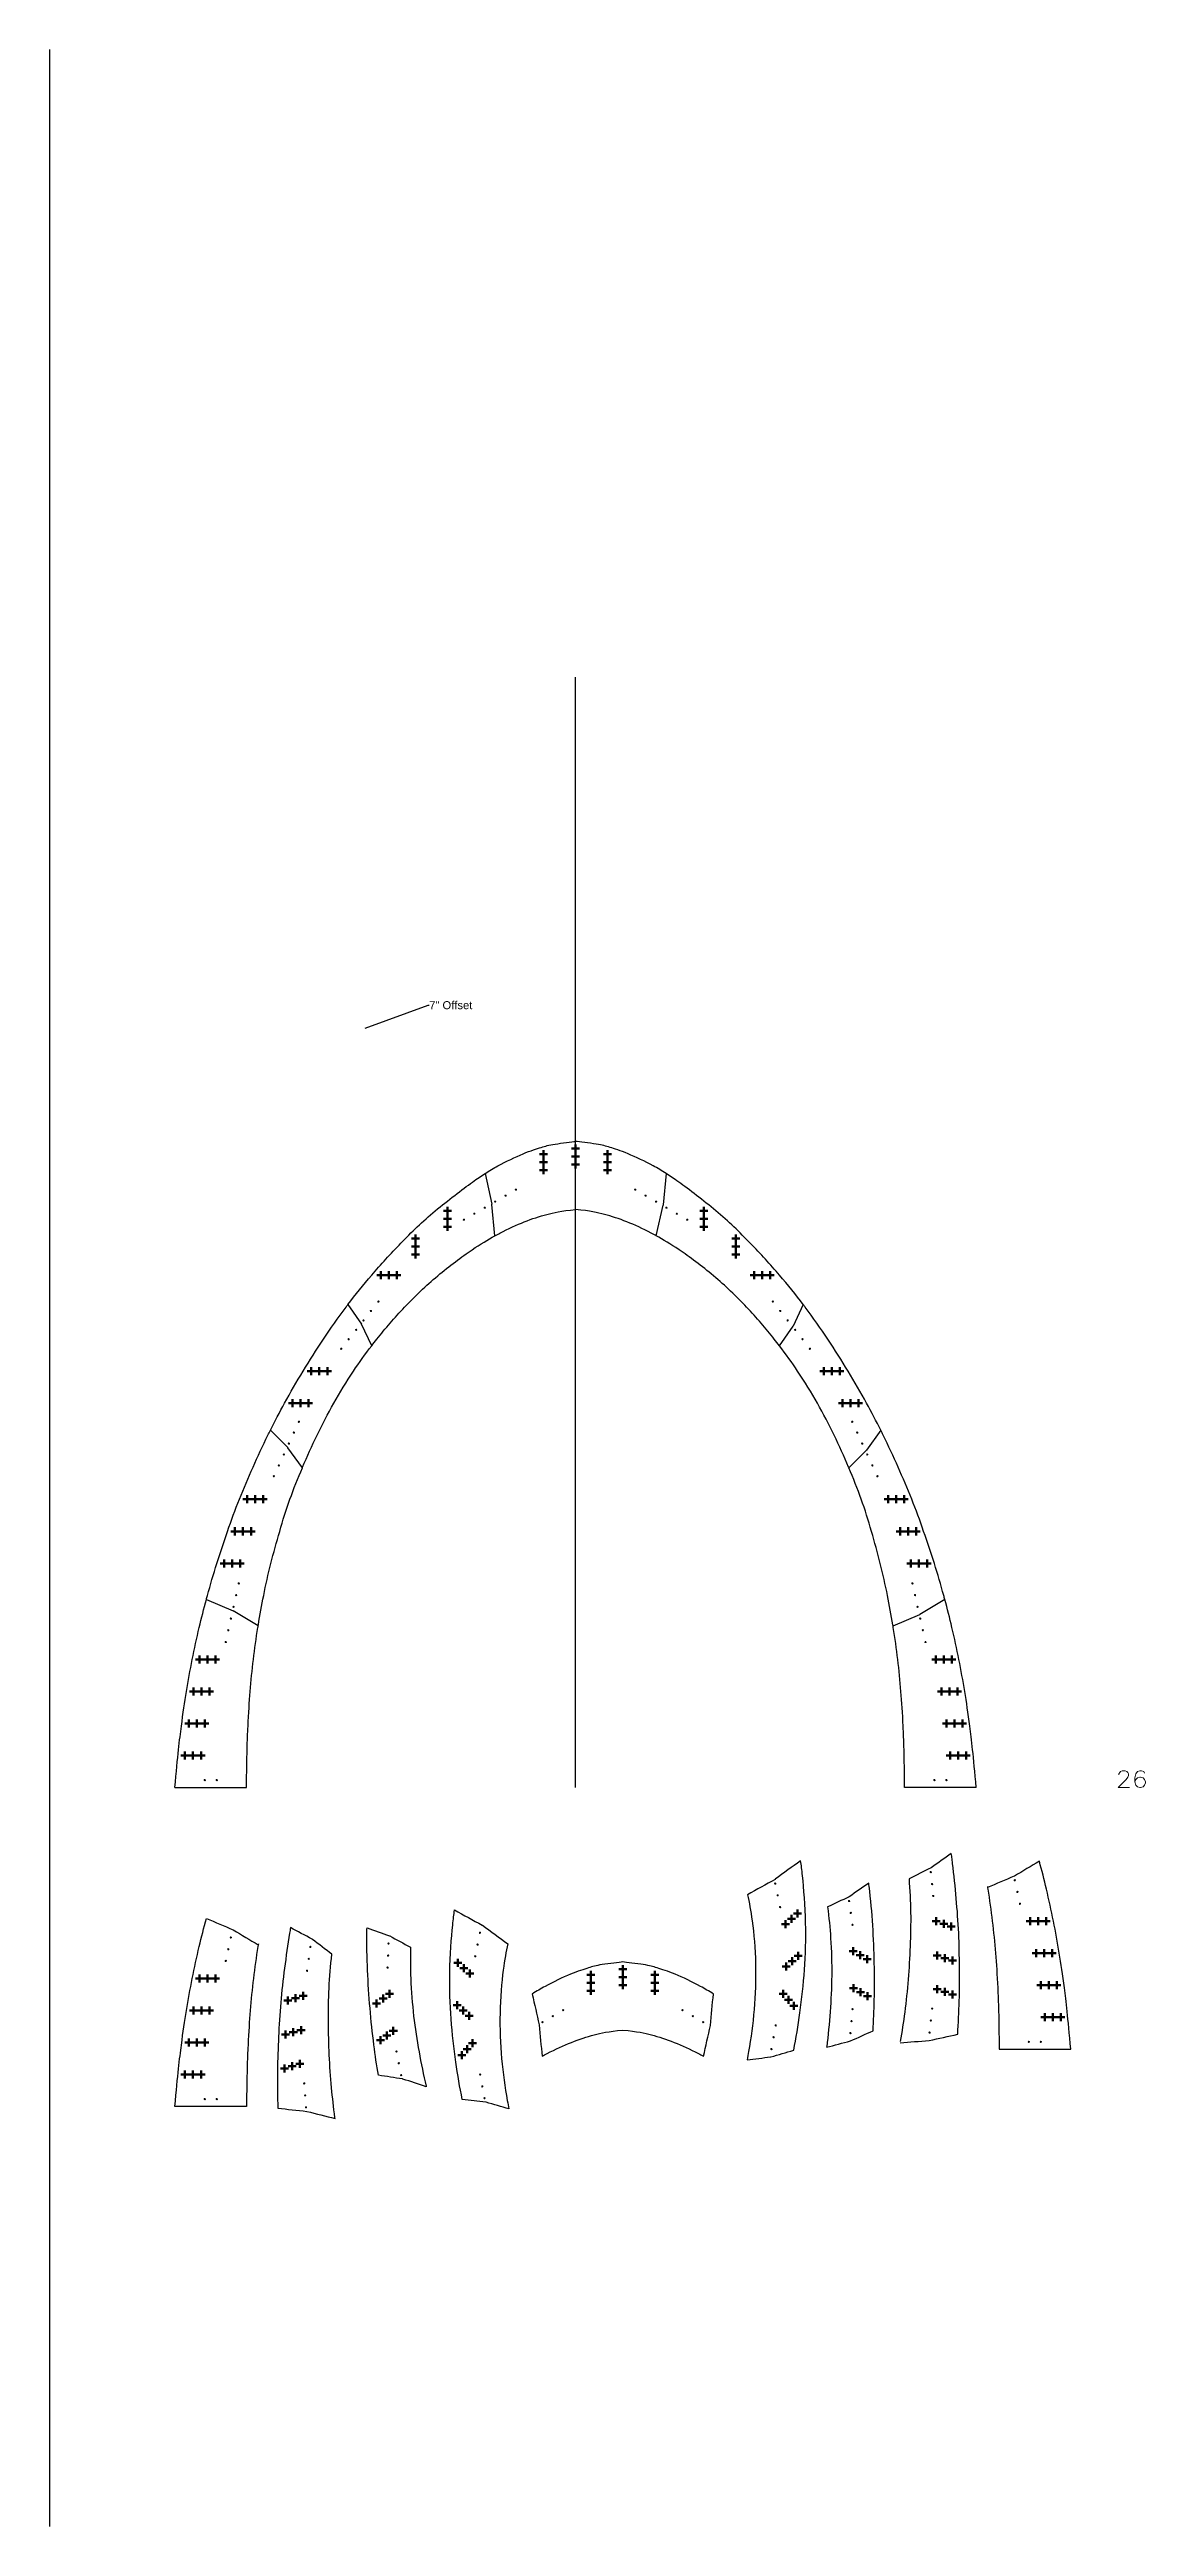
# Model space of a CAD drawing. Header units: inches. Extents: x -241 to 12541, y -1696 to 1281.
# Drawn here: x 5599 to 6146, y -174 to 1063 of the extents above; entities that cross this region are included whole.
import ezdxf
from ezdxf import colors
from ezdxf.entities.mleader import LeaderData, LeaderLine
from ezdxf.math import Vec2, Vec3

# ---------------------------------------------------------------- set-up
doc = ezdxf.new("R2010")
doc.units = ezdxf.units.IN
doc.header["$MEASUREMENT"] = 0
doc.header["$PDMODE"] = 2
doc.header["$PDSIZE"] = 2
for name, color, linetype, lineweight in [('Annotation', 7, 'Continuous', 9), ('Drilling', 3, 'Continuous', 13), ('Engrave', 4, 'Continuous', 50)]:
    doc.layers.add(name, color=color, linetype=linetype, lineweight=lineweight)
doc.styles.get("Standard").update_dxf_attribs({"font": 'Arial.ttf'})

# ---------------------------------------------------------------- blocks, each defined once
blk = doc.blocks.new('*U2198')
at = {"layer": 'Engrave'}
blk.add_point((0, 0), dxfattribs=at)
blk = doc.blocks.new('*U2200')
at = {"layer": 'Engrave', "color": 0, "linetype": 'ByBlock', "lineweight": -2, "transparency": 16777216}
for p in [(0, 0), (4, 0), (8, 0)]:
    blk.add_blockref('*U2198', p, dxfattribs=at)
blk = doc.blocks.new('*U2201')
at = {"layer": 'Engrave'}
blk.add_point((0, 0), dxfattribs=at)
blk = doc.blocks.new('*U2203')
at = {"layer": 'Engrave', "color": 0, "linetype": 'ByBlock', "lineweight": -2, "transparency": 16777216}
for p in [(0, 0), (4, 0), (8, 0)]:
    blk.add_blockref('*U2201', p, dxfattribs=at)
blk = doc.blocks.new('*U2204')
at = {"layer": 'Engrave'}
blk.add_point((0, 0), dxfattribs=at)
blk = doc.blocks.new('*U2206')
at = {"layer": 'Engrave', "color": 0, "linetype": 'ByBlock', "lineweight": -2, "transparency": 16777216}
for p in [(0, 0), (4, 0), (8, 0)]:
    blk.add_blockref('*U2204', p, dxfattribs=at)
blk = doc.blocks.new('*U2207')
at = {"layer": 'Engrave'}
blk.add_point((0, 0), dxfattribs=at)
blk = doc.blocks.new('*U2209')
at = {"layer": 'Engrave', "color": 0, "linetype": 'ByBlock', "lineweight": -2, "transparency": 16777216}
for p in [(0, 0), (4, 0), (8, 0)]:
    blk.add_blockref('*U2207', p, dxfattribs=at)
blk = doc.blocks.new('*U2210')
at = {"layer": 'Engrave'}
blk.add_point((0, 0), dxfattribs=at)
blk = doc.blocks.new('*U2212')
at = {"layer": 'Engrave', "color": 0, "linetype": 'ByBlock', "lineweight": -2, "transparency": 16777216}
for p in [(0, 0), (4, 0), (8, 0)]:
    blk.add_blockref('*U2210', p, dxfattribs=at)
blk = doc.blocks.new('*U2213')
at = {"layer": 'Engrave'}
blk.add_point((0, 0), dxfattribs=at)
blk = doc.blocks.new('*U2215')
at = {"layer": 'Engrave', "color": 0, "linetype": 'ByBlock', "lineweight": -2, "transparency": 16777216}
for p in [(0, 0), (4, 0), (8, 0)]:
    blk.add_blockref('*U2213', p, dxfattribs=at)
blk = doc.blocks.new('*U2216')
at = {"layer": 'Engrave'}
blk.add_point((0, 0), dxfattribs=at)
blk = doc.blocks.new('*U2218')
at = {"layer": 'Engrave', "color": 0, "linetype": 'ByBlock', "lineweight": -2, "transparency": 16777216}
for p in [(0, 0), (4, 0), (8, 0)]:
    blk.add_blockref('*U2216', p, dxfattribs=at)
blk = doc.blocks.new('*U2219')
at = {"layer": 'Engrave'}
blk.add_point((0, 0), dxfattribs=at)
blk = doc.blocks.new('*U2221')
at = {"layer": 'Engrave', "color": 0, "linetype": 'ByBlock', "lineweight": -2, "transparency": 16777216}
for p in [(0, 0), (4, 0), (8, 0)]:
    blk.add_blockref('*U2219', p, dxfattribs=at)
blk = doc.blocks.new('*U2222')
at = {"layer": 'Engrave'}
blk.add_point((0, 0), dxfattribs=at)
blk = doc.blocks.new('*U2224')
at = {"layer": 'Engrave', "color": 0, "linetype": 'ByBlock', "lineweight": -2, "transparency": 16777216}
for p in [(0, 0), (4, 0), (8, 0)]:
    blk.add_blockref('*U2222', p, dxfattribs=at)
blk = doc.blocks.new('*U2225')
at = {"layer": 'Engrave'}
blk.add_point((0, 0), dxfattribs=at)
blk = doc.blocks.new('*U2227')
at = {"layer": 'Engrave', "color": 0, "linetype": 'ByBlock', "lineweight": -2, "transparency": 16777216}
for p in [(0, 0), (4, 0), (8, 0)]:
    blk.add_blockref('*U2225', p, dxfattribs=at)
blk = doc.blocks.new('*U2228')
at = {"layer": 'Engrave'}
blk.add_point((0, 0), dxfattribs=at)
blk = doc.blocks.new('*U2230')
at = {"layer": 'Engrave', "color": 0, "linetype": 'ByBlock', "lineweight": -2, "transparency": 16777216}
for p in [(0, 0), (4, 0), (8, 0)]:
    blk.add_blockref('*U2228', p, dxfattribs=at)
blk = doc.blocks.new('*U2231')
at = {"layer": 'Engrave'}
blk.add_point((0, 0), dxfattribs=at)
blk = doc.blocks.new('*U2233')
at = {"layer": 'Engrave', "color": 0, "linetype": 'ByBlock', "lineweight": -2, "transparency": 16777216}
for p in [(0, 0), (4, 0), (8, 0)]:
    blk.add_blockref('*U2231', p, dxfattribs=at)
blk = doc.blocks.new('*U2234')
at = {"layer": 'Engrave'}
blk.add_point((0, 0), dxfattribs=at)
blk = doc.blocks.new('*U2236')
at = {"layer": 'Engrave', "color": 0, "linetype": 'ByBlock', "lineweight": -2, "transparency": 16777216}
for p in [(0, 0), (4, 0), (8, 0)]:
    blk.add_blockref('*U2234', p, dxfattribs=at)
blk = doc.blocks.new('*U2237')
at = {"layer": 'Engrave'}
blk.add_point((0, 0), dxfattribs=at)
blk = doc.blocks.new('*U2239')
at = {"layer": 'Engrave', "color": 0, "linetype": 'ByBlock', "lineweight": -2, "transparency": 16777216}
for p in [(0, 0), (4, 0), (8, 0)]:
    blk.add_blockref('*U2237', p, dxfattribs=at)
blk = doc.blocks.new('*U2240')
at = {"layer": 'Engrave'}
blk.add_point((0, 0), dxfattribs=at)
blk = doc.blocks.new('*U2241')
at = {"layer": 'Engrave', "color": 0, "linetype": 'ByBlock', "lineweight": -2, "transparency": 16777216}
for p in [(0, 0), (4, 0), (8, 0)]:
    blk.add_blockref('*U2240', p, dxfattribs=at)
blk = doc.blocks.new('*U2242')
at = {"layer": 'Engrave'}
blk.add_point((0, 0), dxfattribs=at)
blk = doc.blocks.new('*U2243')
at = {"layer": 'Engrave', "color": 0, "linetype": 'ByBlock', "lineweight": -2, "transparency": 16777216}
for p in [(0, 0), (4, 0), (8, 0)]:
    blk.add_blockref('*U2242', p, dxfattribs=at)
blk = doc.blocks.new('*U2244')
at = {"layer": 'Engrave'}
blk.add_point((0, 0), dxfattribs=at)
blk = doc.blocks.new('*U2245')
at = {"layer": 'Engrave', "color": 0, "linetype": 'ByBlock', "lineweight": -2, "transparency": 16777216}
for p in [(0, 0), (4, 0), (8, 0)]:
    blk.add_blockref('*U2244', p, dxfattribs=at)
blk = doc.blocks.new('*U2246')
at = {"layer": 'Engrave'}
blk.add_point((0, 0), dxfattribs=at)
blk = doc.blocks.new('*U2247')
at = {"layer": 'Engrave', "color": 0, "linetype": 'ByBlock', "lineweight": -2, "transparency": 16777216}
for p in [(0, 0), (4, 0), (8, 0)]:
    blk.add_blockref('*U2246', p, dxfattribs=at)
blk = doc.blocks.new('*U2248')
at = {"layer": 'Engrave'}
blk.add_point((0, 0), dxfattribs=at)
blk = doc.blocks.new('*U2249')
at = {"layer": 'Engrave', "color": 0, "linetype": 'ByBlock', "lineweight": -2, "transparency": 16777216}
for p in [(0, 0), (4, 0), (8, 0)]:
    blk.add_blockref('*U2248', p, dxfattribs=at)
blk = doc.blocks.new('*U2250')
at = {"layer": 'Engrave'}
blk.add_point((0, 0), dxfattribs=at)
blk = doc.blocks.new('*U2251')
at = {"layer": 'Engrave', "color": 0, "linetype": 'ByBlock', "lineweight": -2, "transparency": 16777216}
for p in [(0, 0), (4, 0), (8, 0)]:
    blk.add_blockref('*U2250', p, dxfattribs=at)
blk = doc.blocks.new('*U2252')
at = {"layer": 'Engrave'}
blk.add_point((0, 0), dxfattribs=at)
blk = doc.blocks.new('*U2253')
at = {"layer": 'Engrave', "color": 0, "linetype": 'ByBlock', "lineweight": -2, "transparency": 16777216}
for p in [(0, 0), (4, 0), (8, 0)]:
    blk.add_blockref('*U2252', p, dxfattribs=at)
blk = doc.blocks.new('*U2254')
at = {"layer": 'Engrave'}
blk.add_point((0, 0), dxfattribs=at)
blk = doc.blocks.new('*U2255')
at = {"layer": 'Engrave', "color": 0, "linetype": 'ByBlock', "lineweight": -2, "transparency": 16777216}
for p in [(0, 0), (4, 0), (8, 0)]:
    blk.add_blockref('*U2254', p, dxfattribs=at)
blk = doc.blocks.new('*U2256')
at = {"layer": 'Engrave'}
blk.add_point((0, 0), dxfattribs=at)
blk = doc.blocks.new('*U2257')
at = {"layer": 'Engrave', "color": 0, "linetype": 'ByBlock', "lineweight": -2, "transparency": 16777216}
for p in [(0, 0), (4, 0), (8, 0)]:
    blk.add_blockref('*U2256', p, dxfattribs=at)
blk = doc.blocks.new('*U2258')
at = {"layer": 'Engrave'}
blk.add_point((0, 0), dxfattribs=at)
blk = doc.blocks.new('*U2259')
at = {"layer": 'Engrave', "color": 0, "linetype": 'ByBlock', "lineweight": -2, "transparency": 16777216}
for p in [(0, 0), (4, 0), (8, 0)]:
    blk.add_blockref('*U2258', p, dxfattribs=at)
blk = doc.blocks.new('*U2260')
at = {"layer": 'Engrave'}
blk.add_point((0, 0), dxfattribs=at)
blk = doc.blocks.new('*U2261')
at = {"layer": 'Engrave', "color": 0, "linetype": 'ByBlock', "lineweight": -2, "transparency": 16777216}
for p in [(0, 0), (4, 0), (8, 0)]:
    blk.add_blockref('*U2260', p, dxfattribs=at)
blk = doc.blocks.new('*U2262')
at = {"layer": 'Engrave'}
blk.add_point((0, 0), dxfattribs=at)
blk = doc.blocks.new('*U2263')
at = {"layer": 'Engrave', "color": 0, "linetype": 'ByBlock', "lineweight": -2, "transparency": 16777216}
for p in [(0, 0), (4, 0), (8, 0)]:
    blk.add_blockref('*U2262', p, dxfattribs=at)
blk = doc.blocks.new('*U2264')
at = {"layer": 'Engrave'}
blk.add_point((0, 0), dxfattribs=at)
blk = doc.blocks.new('*U2266')
at = {"layer": 'Engrave', "color": 0, "linetype": 'ByBlock', "lineweight": -2, "transparency": 16777216}
for p in [(0, 0), (4, 0), (8, 0)]:
    blk.add_blockref('*U2264', p, dxfattribs=at)
blk = doc.blocks.new('*U2267')
at = {"layer": 'Engrave'}
blk.add_point((0, 0), dxfattribs=at)
blk = doc.blocks.new('*U2269')
at = {"layer": 'Engrave', "color": 0, "linetype": 'ByBlock', "lineweight": -2, "transparency": 16777216}
for p in [(0, 0), (4, 0), (8, 0)]:
    blk.add_blockref('*U2267', p, dxfattribs=at)
blk = doc.blocks.new('*U2270')
at = {"layer": 'Engrave'}
blk.add_point((0, 0), dxfattribs=at)
blk = doc.blocks.new('*U2271')
at = {"layer": 'Engrave', "color": 0, "linetype": 'ByBlock', "lineweight": -2, "transparency": 16777216}
for p in [(0, 0), (4, 0), (8, 0)]:
    blk.add_blockref('*U2270', p, dxfattribs=at)
blk = doc.blocks.new('*U2272')
at = {"layer": 'Engrave'}
blk.add_point((0, 0), dxfattribs=at)
blk = doc.blocks.new('*U2273')
at = {"layer": 'Engrave', "color": 0, "linetype": 'ByBlock', "lineweight": -2, "transparency": 16777216}
for p in [(0, 0), (4, 0), (8, 0)]:
    blk.add_blockref('*U2272', p, dxfattribs=at)
blk = doc.blocks.new('*U2274')
at = {"layer": 'Engrave'}
blk.add_point((0, 0), dxfattribs=at)
blk = doc.blocks.new('*U2275')
at = {"layer": 'Engrave', "color": 0, "linetype": 'ByBlock', "lineweight": -2, "transparency": 16777216}
for p in [(0, 0), (4, 0), (8, 0)]:
    blk.add_blockref('*U2274', p, dxfattribs=at)
blk = doc.blocks.new('*U2283')
at = {"layer": 'Engrave'}
blk.add_point((0, 0), dxfattribs=at)
blk = doc.blocks.new('*U2285')
at = {"layer": 'Engrave', "color": 0, "linetype": 'ByBlock', "lineweight": -2, "transparency": 16777216}
for p in [(0, 0), (4, 0), (8, 0)]:
    blk.add_blockref('*U2283', p, dxfattribs=at)
blk = doc.blocks.new('*U2286')
at = {"layer": 'Engrave'}
blk.add_point((0, 0), dxfattribs=at)
blk = doc.blocks.new('*U2287')
at = {"layer": 'Engrave', "color": 0, "linetype": 'ByBlock', "lineweight": -2, "transparency": 16777216}
for p in [(0, 0), (4, 0), (8, 0)]:
    blk.add_blockref('*U2286', p, dxfattribs=at)
blk = doc.blocks.new('*U2288')
at = {"layer": 'Engrave'}
blk.add_point((0, 0), dxfattribs=at)
blk = doc.blocks.new('*U2290')
at = {"layer": 'Engrave', "color": 0, "linetype": 'ByBlock', "lineweight": -2, "transparency": 16777216}
for p in [(0, 0), (4, 0), (8, 0)]:
    blk.add_blockref('*U2288', p, dxfattribs=at)
blk = doc.blocks.new('*U2291')
at = {"layer": 'Engrave'}
blk.add_point((0, 0), dxfattribs=at)
blk = doc.blocks.new('*U2292')
at = {"layer": 'Engrave', "color": 0, "linetype": 'ByBlock', "lineweight": -2, "transparency": 16777216}
for p in [(0, 0), (4, 0), (8, 0)]:
    blk.add_blockref('*U2291', p, dxfattribs=at)
blk = doc.blocks.new('*U2293')
at = {"layer": 'Engrave'}
blk.add_point((0, 0), dxfattribs=at)
blk = doc.blocks.new('*U2294')
at = {"layer": 'Engrave', "color": 0, "linetype": 'ByBlock', "lineweight": -2, "transparency": 16777216}
for p in [(0, 0), (4, 0), (8, 0)]:
    blk.add_blockref('*U2293', p, dxfattribs=at)
blk = doc.blocks.new('*U2295')
at = {"layer": 'Engrave'}
blk.add_point((0, 0), dxfattribs=at)
blk = doc.blocks.new('*U2297')
at = {"layer": 'Engrave', "color": 0, "linetype": 'ByBlock', "lineweight": -2, "transparency": 16777216}
for p in [(0, 0), (4, 0), (8, 0)]:
    blk.add_blockref('*U2295', p, dxfattribs=at)
blk = doc.blocks.new('*U2298')
at = {"layer": 'Engrave'}
blk.add_point((0, 0), dxfattribs=at)
blk = doc.blocks.new('*U2299')
at = {"layer": 'Engrave', "color": 0, "linetype": 'ByBlock', "lineweight": -2, "transparency": 16777216}
for p in [(0, 0), (4, 0), (8, 0)]:
    blk.add_blockref('*U2298', p, dxfattribs=at)
blk = doc.blocks.new('*U2300')
at = {"layer": 'Engrave'}
blk.add_point((0, 0), dxfattribs=at)
blk = doc.blocks.new('*U2301')
at = {"layer": 'Engrave', "color": 0, "linetype": 'ByBlock', "lineweight": -2, "transparency": 16777216}
for p in [(0, 0), (4, 0), (8, 0)]:
    blk.add_blockref('*U2300', p, dxfattribs=at)
blk = doc.blocks.new('*U2302')
at = {"layer": 'Engrave'}
blk.add_point((0, 0), dxfattribs=at)
blk = doc.blocks.new('*U2304')
at = {"layer": 'Engrave', "color": 0, "linetype": 'ByBlock', "lineweight": -2, "transparency": 16777216}
for p in [(0, 0), (4, 0), (8, 0)]:
    blk.add_blockref('*U2302', p, dxfattribs=at)
blk = doc.blocks.new('*U2305')
at = {"layer": 'Engrave'}
blk.add_point((0, 0), dxfattribs=at)
blk = doc.blocks.new('*U2306')
at = {"layer": 'Engrave', "color": 0, "linetype": 'ByBlock', "lineweight": -2, "transparency": 16777216}
for p in [(0, 0), (4, 0), (8, 0)]:
    blk.add_blockref('*U2305', p, dxfattribs=at)
blk = doc.blocks.new('*U2307')
at = {"layer": 'Engrave'}
blk.add_point((0, 0), dxfattribs=at)
blk = doc.blocks.new('*U2308')
at = {"layer": 'Engrave', "color": 0, "linetype": 'ByBlock', "lineweight": -2, "transparency": 16777216}
for p in [(0, 0), (4, 0), (8, 0)]:
    blk.add_blockref('*U2307', p, dxfattribs=at)
blk = doc.blocks.new('*U2309')
at = {"layer": 'Engrave'}
blk.add_point((0, 0), dxfattribs=at)
blk = doc.blocks.new('*U2311')
at = {"layer": 'Engrave', "color": 0, "linetype": 'ByBlock', "lineweight": -2, "transparency": 16777216}
for p in [(0, 0), (4, 0), (8, 0)]:
    blk.add_blockref('*U2309', p, dxfattribs=at)
blk = doc.blocks.new('*U2312')
at = {"layer": 'Engrave'}
blk.add_point((0, 0), dxfattribs=at)
blk = doc.blocks.new('*U2313')
at = {"layer": 'Engrave', "color": 0, "linetype": 'ByBlock', "lineweight": -2, "transparency": 16777216}
for p in [(0, 0), (4, 0), (8, 0)]:
    blk.add_blockref('*U2312', p, dxfattribs=at)
blk = doc.blocks.new('*U2314')
at = {"layer": 'Engrave'}
blk.add_point((0, 0), dxfattribs=at)
blk = doc.blocks.new('*U2316')
at = {"layer": 'Engrave', "color": 0, "linetype": 'ByBlock', "lineweight": -2, "transparency": 16777216}
for p in [(0, 0), (4, 0), (8, 0)]:
    blk.add_blockref('*U2314', p, dxfattribs=at)
blk = doc.blocks.new('*U2317')
at = {"layer": 'Engrave'}
blk.add_point((0, 0), dxfattribs=at)
blk = doc.blocks.new('*U2318')
at = {"layer": 'Engrave', "color": 0, "linetype": 'ByBlock', "lineweight": -2, "transparency": 16777216}
for p in [(0, 0), (4, 0), (8, 0)]:
    blk.add_blockref('*U2317', p, dxfattribs=at)
blk = doc.blocks.new('*U2319')
at = {"layer": 'Engrave'}
blk.add_point((0, 0), dxfattribs=at)
blk = doc.blocks.new('*U2320')
at = {"layer": 'Engrave', "color": 0, "linetype": 'ByBlock', "lineweight": -2, "transparency": 16777216}
for p in [(0, 0), (4, 0), (8, 0)]:
    blk.add_blockref('*U2319', p, dxfattribs=at)
blk = doc.blocks.new('*U2321')
at = {"layer": 'Engrave'}
blk.add_point((0, 0), dxfattribs=at)
blk = doc.blocks.new('*U2323')
at = {"layer": 'Engrave', "color": 0, "linetype": 'ByBlock', "lineweight": -2, "transparency": 16777216}
for p in [(0, 0), (4, 0), (8, 0)]:
    blk.add_blockref('*U2321', p, dxfattribs=at)
blk = doc.blocks.new('*U2324')
at = {"layer": 'Engrave'}
blk.add_point((0, 0), dxfattribs=at)
blk = doc.blocks.new('*U2325')
at = {"layer": 'Engrave', "color": 0, "linetype": 'ByBlock', "lineweight": -2, "transparency": 16777216}
for p in [(0, 0), (4, 0), (8, 0)]:
    blk.add_blockref('*U2324', p, dxfattribs=at)
blk = doc.blocks.new('*U2326')
at = {"layer": 'Engrave'}
blk.add_point((0, 0), dxfattribs=at)
blk = doc.blocks.new('*U2327')
at = {"layer": 'Engrave', "color": 0, "linetype": 'ByBlock', "lineweight": -2, "transparency": 16777216}
for p in [(0, 0), (4, 0), (8, 0)]:
    blk.add_blockref('*U2326', p, dxfattribs=at)
blk = doc.blocks.new('*U2328')
at = {"layer": 'Engrave'}
blk.add_point((0, 0), dxfattribs=at)
blk = doc.blocks.new('*U2329')
at = {"layer": 'Engrave', "color": 0, "linetype": 'ByBlock', "lineweight": -2, "transparency": 16777216}
for p in [(0, 0), (4, 0), (8, 0)]:
    blk.add_blockref('*U2328', p, dxfattribs=at)
blk = doc.blocks.new('*U2491')
at = {"layer": 'Engrave'}
blk.add_point((0, 0), dxfattribs=at)
blk = doc.blocks.new('*U2493')
at = {"layer": 'Engrave', "color": 0, "linetype": 'ByBlock', "lineweight": -2, "transparency": 16777216}
for p in [(0, 0), (4, 0), (8, 0)]:
    blk.add_blockref('*U2491', p, dxfattribs=at)
blk = doc.blocks.new('*U2494')
at = {"layer": 'Engrave'}
blk.add_point((0, 0), dxfattribs=at)
blk = doc.blocks.new('*U2495')
at = {"layer": 'Engrave', "color": 0, "linetype": 'ByBlock', "lineweight": -2, "transparency": 16777216}
for p in [(0, 0), (4, 0), (8, 0)]:
    blk.add_blockref('*U2494', p, dxfattribs=at)
blk = doc.blocks.new('*U2496')
at = {"layer": 'Engrave'}
blk.add_point((0, 0), dxfattribs=at)
blk = doc.blocks.new('*U2497')
at = {"layer": 'Engrave', "color": 0, "linetype": 'ByBlock', "lineweight": -2, "transparency": 16777216}
for p in [(0, 0), (4, 0), (8, 0)]:
    blk.add_blockref('*U2496', p, dxfattribs=at)

msp = doc.modelspace()

# ---------------------------------------------------------------- linework, layer by layer
for p, q in [((5598.96143, 1062.89597), (5598.96143, -174.1599)), ((5861.62421, 194.83764), (5861.62421, 749.38009)), ((5861.62421, 194.83764), (5861.62421, 749.38009)), ((5816.39485, 501.54588), (5819.83461, 486.20761)), ((5906.85358, 501.54588), (5905.3852, 485.89537)), ((5819.85448, 486.08219), (5819.83461, 486.20761)), ((5821.32285, 470.43168), (5819.85448, 486.08219)), ((5901.92557, 470.43168), (5905.36534, 485.76996)), ((5905.3852, 485.89537), (5905.36534, 485.76996)), ((5747.93983, 436.10315), (5754.70125, 426.38492)), ((5975.30859, 436.10315), (5970.27307, 425.38847)), ((5754.78542, 426.23914), (5754.70125, 426.38492)), ((5759.82094, 415.52446), (5754.78542, 426.23914)), ((5963.42748, 415.52446), (5970.18891, 425.24269)), ((5970.27307, 425.38847), (5970.18891, 425.24269)), ((5709.22732, 373.3033), (5717.91518, 364.66578)), ((6014.0211, 373.3033), (6006.84901, 363.37119)), ((5718.02085, 364.54206), (5717.91518, 364.66578)), ((5725.19294, 354.60995), (5718.02085, 364.54206)), ((5998.05548, 354.60995), (6006.74334, 363.24747)), ((6006.74334, 363.24747), (6006.84901, 363.37119)), ((5677.24898, 288.79536), (5690.57861, 283.12323)), ((6045.99944, 288.79536), (6033.57563, 281.34545)), ((5690.70134, 283.0607), (5690.57861, 283.12323)), ((5703.12514, 275.6108), (5690.70134, 283.0607)), ((6020.12328, 275.6108), (6033.45291, 281.28292)), ((6033.45291, 281.28292), (6033.57563, 281.34545)), ((5661.58487, 194.83764), (5697.3308, 194.83764)), ((6061.66356, 194.83764), (6025.91762, 194.83764))]:
    msp.add_line(p, q)
for points, knots in [([(5816.39485, 501.54588), (5818.62578, 502.98624), (5824.36778, 506.36014), (5836.28792, 512.06575), (5845.21768, 514.83764), (5849.49219, 516.16449), (5859.88338, 517.3509), (5861.62421, 517.54966)], [18.4553518816, 18.4553518816, 18.4553518816, 18.4553518816, 19, 20, 21, 22, 23, 23, 23, 23]), ([(5906.85358, 501.54588), (5904.62264, 502.98624), (5898.88065, 506.36014), (5886.9605, 512.06575), (5878.03074, 514.83764), (5873.75623, 516.16449), (5863.36504, 517.3509), (5861.62421, 517.54966)], [18.4553518816, 18.4553518816, 18.4553518816, 18.4553518816, 19, 20, 21, 22, 23, 23, 23, 23]), ([(5747.93983, 436.10315), (5751.66706, 441.01465), (5759.92685, 451.25948), (5774.03734, 466.83764), (5790.83959, 482.83764), (5808.10754, 495.93285), (5814.52968, 500.34168), (5816.39485, 501.54588)], [14.0790949244, 14.0790949244, 14.0790949244, 14.0790949244, 15, 16, 17, 18, 18.4553518816, 18.4553518816, 18.4553518816, 18.4553518816]), ([(5975.30859, 436.10315), (5971.58136, 441.01465), (5963.32157, 451.25948), (5949.21108, 466.83764), (5932.40883, 482.83764), (5915.14088, 495.93285), (5908.71875, 500.34168), (5906.85358, 501.54588)], [14.0790949244, 14.0790949244, 14.0790949244, 14.0790949244, 15, 16, 17, 18, 18.4553518816, 18.4553518816, 18.4553518816, 18.4553518816]), ([(5821.32285, 470.43168), (5822.17715, 470.8999), (5827.27023, 473.62178), (5836.12079, 477.73142), (5847.49478, 481.38016), (5854.17866, 482.83764), (5861.62421, 483.51431)], [16.8020037864, 16.8020037864, 16.8020037864, 16.8020037864, 17, 18, 19, 20, 20, 20, 20]), ([(5901.92557, 470.43168), (5901.07128, 470.8999), (5895.97819, 473.62178), (5887.12763, 477.73142), (5875.75364, 481.38016), (5869.06976, 482.83764), (5861.62421, 483.51431)], [16.8020037864, 16.8020037864, 16.8020037864, 16.8020037864, 17, 18, 19, 20, 20, 20, 20]), ([(5759.82094, 415.52446), (5760.66455, 416.62885), (5765.66602, 423.06658), (5775.73232, 434.83764), (5792.49137, 450.83764), (5809.62489, 463.59662), (5817.86245, 468.5351), (5821.32285, 470.43168)], [12.7929263885, 12.7929263885, 12.7929263885, 12.7929263885, 13, 14, 15, 16, 16.8020037864, 16.8020037864, 16.8020037864, 16.8020037864]), ([(5963.42748, 415.52446), (5962.58388, 416.62885), (5957.5824, 423.06658), (5947.5161, 434.83764), (5930.75705, 450.83764), (5913.62353, 463.59662), (5905.38597, 468.5351), (5901.92557, 470.43168)], [12.7929263885, 12.7929263885, 12.7929263885, 12.7929263885, 13, 14, 15, 16, 16.8020037864, 16.8020037864, 16.8020037864, 16.8020037864]), ([(5709.22732, 373.3033), (5711.47804, 377.81474), (5716.64453, 387.65952), (5725.43112, 402.83764), (5735.52082, 418.83764), (5743.27562, 429.92614), (5747.6197, 435.68132), (5747.93983, 436.10315)], [10.1541037229, 10.1541037229, 10.1541037229, 10.1541037229, 11, 12, 13, 14, 14.0790949244, 14.0790949244, 14.0790949244, 14.0790949244]), ([(6014.0211, 373.3033), (6011.77039, 377.81474), (6006.60389, 387.65952), (5997.8173, 402.83764), (5987.7276, 418.83764), (5979.9728, 429.92614), (5975.62872, 435.68132), (5975.30859, 436.10315)], [10.1541037229, 10.1541037229, 10.1541037229, 10.1541037229, 11, 12, 13, 14, 14.0790949244, 14.0790949244, 14.0790949244, 14.0790949244]), ([(5725.19294, 354.60995), (5725.22518, 354.68585), (5727.5246, 360.09508), (5732.36239, 370.83764), (5740.61985, 386.83764), (5749.76386, 401.73324), (5756.59062, 411.29552), (5759.82094, 415.52446)], [8.9857699347, 8.9857699347, 8.9857699347, 8.9857699347, 9, 10, 11, 12, 12.7929263885, 12.7929263885, 12.7929263885, 12.7929263885]), ([(5998.05548, 354.60995), (5998.02325, 354.68585), (5995.72383, 360.09508), (5990.88603, 370.83764), (5982.62857, 386.83764), (5973.48457, 401.73324), (5966.6578, 411.29552), (5963.42748, 415.52446)], [8.9857699347, 8.9857699347, 8.9857699347, 8.9857699347, 9, 10, 11, 12, 12.7929263885, 12.7929263885, 12.7929263885, 12.7929263885]), ([(5677.24898, 288.79536), (5677.43202, 289.47612), (5679.0624, 295.49021), (5682.3571, 306.83764), (5687.77506, 322.83764), (5693.6014, 338.83764), (5700.50748, 354.83764), (5705.77556, 366.32619), (5708.81729, 372.48141), (5709.22732, 373.3033)], [4.8723576125, 4.8723576125, 4.8723576125, 4.8723576125, 5, 6, 7, 8, 9, 10, 10.1541037229, 10.1541037229, 10.1541037229, 10.1541037229]), ([(6045.99944, 288.79536), (6045.8164, 289.47612), (6044.18602, 295.49021), (6040.89132, 306.83764), (6035.47336, 322.83764), (6029.64702, 338.83764), (6022.74095, 354.83764), (6017.47286, 366.32619), (6014.43113, 372.48141), (6014.0211, 373.3033)], [4.8723576125, 4.8723576125, 4.8723576125, 4.8723576125, 5, 6, 7, 8, 9, 10, 10.1541037229, 10.1541037229, 10.1541037229, 10.1541037229]), ([(5703.12514, 275.6108), (5703.15588, 275.80047), (5703.18673, 275.99015), (5703.2177, 276.17982), (5704.01554, 281.06576), (5705.85105, 291.28503), (5709.3355, 306.83764), (5713.78374, 322.83764), (5718.72457, 338.76174), (5722.95993, 349.35252), (5725.19294, 354.60995)], [4.0483225069, 4.0483225069, 4.0483225069, 4.0483225069, 4.0838866008, 4.0838866008, 4.0838866008, 5, 6, 7, 8, 8.9857699347, 8.9857699347, 8.9857699347, 8.9857699347]), ([(6020.03072, 276.17982), (6019.23289, 281.06576), (6017.39737, 291.28503), (6013.91292, 306.83764), (6009.46468, 322.83764), (6004.52385, 338.76174), (6000.28849, 349.35252), (5998.05548, 354.60995)], [4.0838866008, 4.0838866008, 4.0838866008, 4.0838866008, 5, 6, 7, 8, 8.9857699347, 8.9857699347, 8.9857699347, 8.9857699347]), ([(5661.58487, 194.83764), (5662.94783, 210.83764), (5664.86858, 226.83764), (5667.20859, 242.83764), (5670.12484, 258.83764), (5673.46401, 274.15688), (5675.998, 284.14278), (5677.24898, 288.79536)], [0, 0, 0, 0, 1, 2, 3, 4, 4.8723576125, 4.8723576125, 4.8723576125, 4.8723576125]), ([(6061.66356, 194.83764), (6060.30059, 210.83764), (6058.37985, 226.83764), (6056.03983, 242.83764), (6053.12358, 258.83764), (6049.78441, 274.15688), (6047.25042, 284.14278), (6045.99944, 288.79536)], [0, 0, 0, 0, 1, 2, 3, 4, 4.8723576125, 4.8723576125, 4.8723576125, 4.8723576125]), ([(5697.3308, 194.83764), (5697.44135, 210.83764), (5698.02607, 226.83764), (5699.08792, 242.83764), (5700.61978, 258.83764), (5702.1822, 269.76202), (5703.08338, 275.35308), (5703.12514, 275.6108)], [0, 0, 0, 0, 1, 2, 3, 4, 4.0483225069, 4.0483225069, 4.0483225069, 4.0483225069]), ([(6025.91762, 194.83764), (6025.80707, 210.83764), (6025.22235, 226.83764), (6024.1605, 242.83764), (6022.62865, 258.83764), (6021.03909, 269.9517), (6020.10378, 275.73243), (6020.03072, 276.17982)], [0, 0, 0, 0, 1, 2, 3, 4, 4.0838866008, 4.0838866008, 4.0838866008, 4.0838866008]), ([(6023.67104, 67.43782), (6028.48591, 67.80376), (6033.30078, 68.16969), (6038.11566, 68.53562), (6038.16109, 68.54224), (6038.20652, 68.54886), (6038.25195, 68.55549), (6042.97087, 69.57955), (6047.68979, 70.6036), (6052.40871, 71.62766), (6052.45365, 72.33116), (6052.83808, 78.55046), (6053.35645, 90.35514), (6053.35578, 107.24757), (6052.96828, 124.27097), (6051.55809, 141.64063), (6050.25257, 154.21184), (6049.34544, 161.01742), (6049.22064, 161.92739), (6045.89449, 159.55824), (6042.56834, 157.18909), (6039.24219, 154.81993), (6039.1956, 154.79216), (6039.14901, 154.7644), (6039.10242, 154.73663), (6035.43609, 152.93825), (6031.76976, 151.13986), (6028.10343, 149.34148), (6028.53246, 143.64561), (6029.14771, 132.25596), (6028.7208, 115.58842), (6027.80298, 99.00697), (6026.11575, 83.15837), (6024.57705, 72.89022), (6023.76585, 68.00648)], [0, 0, 0, 0, 1, 1, 1, 2, 2, 2, 3, 3, 3, 3.1276423875, 4.1276423875, 5.1276423875, 6.1276423875, 7.1276423875, 8.1276423875, 8.2817461104, 8.2817461104, 8.2817461104, 9.2817461104, 9.2817461104, 9.2817461104, 10.2817461104, 10.2817461104, 10.2817461104, 11.2817461104, 11.2817461104, 11.2817461104, 12.2675160451, 13.2675160451, 14.2675160451, 15.2675160451, 16.1836294443, 16.1836294443, 16.1836294443, 16.1836294443]), ([(5961.19142, 148.98502), (5961.22707, 149.00783), (5961.26272, 149.03065), (5961.29837, 149.05346), (5965.52349, 152.15239), (5969.7486, 155.25132), (5973.97372, 158.35024), (5974.31226, 156.15608), (5975.28163, 148.42679), (5976.96058, 126.82013), (5976.15866, 103.63236), (5973.88432, 82.73709), (5971.71129, 69.75793), (5970.51502, 63.70946), (5966.73016, 62.59219), (5962.94531, 61.47491), (5959.16045, 60.35764), (5959.10549, 60.34634), (5959.05053, 60.33504), (5958.99557, 60.32374), (5955.07693, 59.85715), (5951.15829, 59.39057), (5947.23965, 58.92398), (5947.50499, 60.28815), (5948.99594, 68.30289), (5951.11015, 83.64624), (5951.94076, 106.80171), (5950.09973, 128.08456), (5948.32058, 137.52282), (5947.44016, 141.3694), (5952.02391, 143.90794), (5956.60766, 146.44648), (5961.19142, 148.98502)], [0, 0, 0, 0, 1, 1, 1, 2, 2, 2, 2.4553518816, 3.4553518816, 4.4553518816, 5.4553518816, 6.3762569572, 6.3762569572, 6.3762569572, 7.3762569572, 7.3762569572, 7.3762569572, 8.3762569572, 8.3762569572, 8.3762569572, 9.3762569572, 9.3762569572, 9.3762569572, 9.5833305687, 10.5833305687, 11.5833305687, 12.5833305687, 13.3853343552, 13.3853343552, 13.3853343552, 14.3853343552, 14.3853343552, 14.3853343552, 14.3853343552]), ([(6067.22791, 145.48753), (6067.30097, 145.04013), (6068.23628, 139.2594), (6069.82584, 128.14534), (6071.35769, 112.14534), (6072.41954, 96.14534), (6073.00426, 80.14534), (6073.11481, 64.14534), (6085.03012, 64.14534), (6096.94543, 64.14534), (6108.86074, 64.14534), (6107.49778, 80.14534), (6105.57703, 96.14534), (6103.23702, 112.14534), (6100.32077, 128.14534), (6096.9816, 143.46458), (6094.44761, 153.45049), (6093.19663, 158.10306), (6089.05536, 155.61976), (6084.91409, 153.13646), (6080.77282, 150.65316), (6080.73192, 150.63231), (6080.69101, 150.61147), (6080.6501, 150.59063), (6076.20689, 148.69992), (6071.76368, 146.80921), (6067.32047, 144.9185)], [0, 0, 0, 0, 0.0838866008, 1.0838866008, 2.0838866008, 3.0838866008, 4.0838866008, 4.0838866008, 4.0838866008, 5.0838866008, 5.0838866008, 5.0838866008, 6.0838866008, 7.0838866008, 8.0838866008, 9.0838866008, 9.9562442132, 9.9562442132, 9.9562442132, 10.9562442132, 10.9562442132, 10.9562442132, 11.9562442132, 11.9562442132, 11.9562442132, 12.9562442132, 12.9562442132, 12.9562442132, 12.9562442132]), ([(5998.15777, 140.27933), (5998.20636, 140.30738), (5998.25496, 140.33544), (5998.30355, 140.3635), (6001.54296, 142.6173), (6004.78237, 144.87111), (6008.02178, 147.12492), (6008.0881, 146.59954), (6008.9726, 139.44337), (6010.1442, 125.96304), (6010.88213, 107.06179), (6010.90249, 89.52386), (6010.45441, 78.41478), (6010.14787, 73.3824), (6006.42211, 71.71059), (6002.69636, 70.03879), (5998.97061, 68.36699), (5998.91948, 68.34888), (5998.86835, 68.33078), (5998.81723, 68.31267), (5994.86967, 67.26722), (5990.92212, 66.22176), (5986.97456, 65.1763), (5986.9846, 65.25814), (5987.69785, 71.09238), (5988.87948, 82.81461), (5989.72831, 100.79974), (5989.25717, 118.27172), (5988.12616, 129.96628), (5987.44309, 135.24381), (5991.01465, 136.92231), (5994.58621, 138.60082), (5998.15777, 140.27933)], [0, 0, 0, 0, 1, 1, 1, 2, 2, 2, 2.0790949244, 3.0790949244, 4.0790949244, 5.0790949244, 5.9249912016, 5.9249912016, 5.9249912016, 6.9249912016, 6.9249912016, 6.9249912016, 7.9249912016, 7.9249912016, 7.9249912016, 8.9249912016, 8.9249912016, 8.9249912016, 8.9392212669, 9.9392212669, 10.9392212669, 11.9392212669, 12.7321476554, 12.7321476554, 12.7321476554, 13.7321476554, 13.7321476554, 13.7321476554, 13.7321476554]), ([(5703.2177, 116.88567), (5703.14464, 116.43827), (5702.20933, 110.65755), (5700.61978, 99.54348), (5699.08792, 83.54348), (5698.02607, 67.54348), (5697.44135, 51.54348), (5697.3308, 35.54348), (5685.41549, 35.54348), (5673.50018, 35.54348), (5661.58487, 35.54348), (5662.94783, 51.54348), (5664.86858, 67.54348), (5667.20859, 83.54348), (5670.12484, 99.54348), (5673.46401, 114.86272), (5675.998, 124.84863), (5677.24898, 129.50121), (5681.69219, 127.6105), (5686.1354, 125.71979), (5690.57861, 123.82908), (5690.61952, 123.80824), (5690.66043, 123.78739), (5690.70134, 123.76655), (5694.8426, 121.28325), (5698.98387, 118.79995), (5703.12514, 116.31664)], [0, 0, 0, 0, 0.0838866008, 1.0838866008, 2.0838866008, 3.0838866008, 4.0838866008, 4.0838866008, 4.0838866008, 5.0838866008, 5.0838866008, 5.0838866008, 6.0838866008, 7.0838866008, 8.0838866008, 9.0838866008, 9.9562442132, 9.9562442132, 9.9562442132, 10.9562442132, 10.9562442132, 10.9562442132, 11.9562442132, 11.9562442132, 11.9562442132, 12.9562442132, 12.9562442132, 12.9562442132, 12.9562442132]), ([(5739.931, 111.59103), (5739.3048, 105.91346), (5738.29515, 94.55197), (5738.14411, 77.87966), (5738.48666, 61.27636), (5739.62356, 45.3788), (5740.80545, 35.06348), (5741.44689, 30.15456), (5741.47179, 29.96399), (5741.4968, 29.77346), (5741.52193, 29.58296), (5736.84134, 30.76996), (5732.16075, 31.95696), (5727.48016, 33.14396), (5727.43499, 33.15216), (5727.38981, 33.16035), (5727.34464, 33.16855), (5722.54534, 33.70114), (5717.74605, 34.23374), (5712.94675, 34.76633), (5712.92622, 35.47097), (5712.75759, 41.69986), (5712.64868, 53.51541), (5713.23484, 70.39767), (5714.21214, 87.39741), (5716.22352, 104.70776), (5717.96398, 117.22616), (5719.10644, 123.99621), (5719.2627, 124.90131), (5722.8645, 122.97693), (5726.46629, 121.05256), (5730.06809, 119.12818), (5730.11369, 119.09881), (5730.15929, 119.06945), (5730.20489, 119.04008), (5733.44693, 116.55707), (5736.68896, 114.07405), (5739.931, 111.59103)], [0, 0, 0, 0, 0.9857699347, 1.9857699347, 2.9857699347, 3.9857699347, 4.9018833339, 4.9018833339, 4.9018833339, 4.9374474278, 4.9374474278, 4.9374474278, 5.9374474278, 5.9374474278, 5.9374474278, 6.9374474278, 6.9374474278, 6.9374474278, 7.9374474278, 7.9374474278, 7.9374474278, 8.0650898153, 9.0650898153, 10.0650898153, 11.0650898153, 12.0650898153, 13.0650898153, 13.2191935382, 13.2191935382, 13.2191935382, 14.2191935382, 14.2191935382, 14.2191935382, 15.2191935382, 15.2191935382, 15.2191935382, 16.2191935382, 16.2191935382, 16.2191935382, 16.2191935382]), ([(5787.05555, 45.48333), (5787.03693, 45.56366), (5785.71169, 51.28999), (5783.29905, 62.82194), (5780.55611, 80.61694), (5779.17995, 98.04101), (5779.06994, 109.78961), (5779.192, 115.10976), (5775.73274, 117.00896), (5772.27348, 118.90816), (5768.81422, 120.80736), (5768.76293, 120.83013), (5768.71165, 120.8529), (5768.66037, 120.87567), (5764.93155, 122.16771), (5761.20274, 123.45976), (5757.47392, 124.7518), (5757.46345, 124.22235), (5757.33943, 117.0128), (5757.59761, 103.48411), (5758.85938, 84.61059), (5760.69077, 67.16853), (5762.30923, 56.16885), (5763.14537, 51.19696), (5767.18124, 50.57412), (5771.21711, 49.95128), (5775.25298, 49.32845), (5775.30573, 49.31584), (5775.35848, 49.30323), (5775.41124, 49.29063), (5779.29267, 48.02153), (5783.17411, 46.75243), (5787.05555, 45.48333)], [0, 0, 0, 0, 0.0142300653, 1.0142300653, 2.0142300653, 3.0142300653, 3.8071564538, 3.8071564538, 3.8071564538, 4.8071564538, 4.8071564538, 4.8071564538, 5.8071564538, 5.8071564538, 5.8071564538, 6.8071564538, 6.8071564538, 6.8071564538, 6.8862513782, 7.8862513782, 8.8862513782, 9.8862513782, 10.7321476554, 10.7321476554, 10.7321476554, 11.7321476554, 11.7321476554, 11.7321476554, 12.7321476554, 12.7321476554, 12.7321476554, 13.7321476554, 13.7321476554, 13.7321476554, 13.7321476554]), ([(5816.95363, 37.71156), (5820.74304, 36.60984), (5824.53245, 35.50812), (5828.32186, 34.4064), (5828.05093, 35.76946), (5826.52707, 43.77801), (5824.34986, 59.11255), (5823.42415, 82.26442), (5825.17776, 103.55465), (5826.91813, 113.00013), (5827.78275, 116.8503), (5823.54494, 119.93185), (5819.30713, 123.0134), (5815.06932, 126.09494), (5815.03357, 126.11761), (5814.99783, 126.14028), (5814.96209, 126.16295), (5810.36795, 128.68264), (5805.77381, 131.20233), (5801.17966, 133.72202), (5800.85015, 131.52649), (5799.91253, 123.79328), (5798.32233, 102.17991), (5799.21948, 78.99563), (5801.57961, 58.10987), (5803.80594, 45.13975), (5805.02704, 39.09624), (5808.94756, 38.64576), (5812.86808, 38.19527), (5816.7886, 37.74478), (5816.84361, 37.73371), (5816.89862, 37.72264), (5816.95363, 37.71156)], [0, 0, 0, 0, 1, 1, 1, 1.2070736115, 2.2070736115, 3.2070736115, 4.2070736115, 5.009077398, 5.009077398, 5.009077398, 6.009077398, 6.009077398, 6.009077398, 7.009077398, 7.009077398, 7.009077398, 8.009077398, 8.009077398, 8.009077398, 8.4644292796, 9.4644292796, 10.4644292796, 11.4644292796, 12.3853343552, 12.3853343552, 12.3853343552, 13.3853343552, 13.3853343552, 13.3853343552, 14.3853343552, 14.3853343552, 14.3853343552, 14.3853343552]), ([(5843.43112, 76.29513), (5843.4245, 76.33694), (5843.41788, 76.37874), (5843.41125, 76.42054), (5842.26467, 81.5333), (5841.11808, 86.64606), (5839.97149, 91.75882), (5842.20242, 93.19918), (5847.94442, 96.57308), (5859.86456, 102.27869), (5868.79432, 105.05057), (5873.06883, 106.37742), (5883.46002, 107.56384), (5885.20085, 107.7626), (5886.94168, 107.56384), (5897.33287, 106.37742), (5901.60738, 105.05057), (5910.53714, 102.27869), (5922.45729, 96.57308), (5928.19928, 93.19918), (5930.43022, 91.75882), (5929.94076, 86.54198), (5929.4513, 81.32515), (5928.96184, 76.10831), (5928.95522, 76.0665), (5928.9486, 76.0247), (5928.94198, 75.98289), (5927.79539, 70.87014), (5926.6488, 65.75738), (5925.50221, 60.64462), (5924.64792, 61.11284), (5919.55483, 63.83472), (5910.70427, 67.94436), (5899.33028, 71.5931), (5892.6464, 73.05057), (5885.20085, 73.72725), (5877.7553, 73.05057), (5871.07142, 71.5931), (5859.69743, 67.94436), (5850.84687, 63.83472), (5845.75379, 61.11284), (5844.89949, 60.64462), (5844.41003, 65.86146), (5843.92058, 71.07829), (5843.43112, 76.29513)], [0, 0, 0, 0, 1, 1, 1, 2, 2, 2, 2.5446481184, 3.5446481184, 4.5446481184, 5.5446481184, 6.5446481184, 6.5446481184, 6.5446481184, 7.5446481184, 8.5446481184, 9.5446481184, 10.5446481184, 11.0892962367, 11.0892962367, 11.0892962367, 12.0892962367, 12.0892962367, 12.0892962367, 13.0892962367, 13.0892962367, 13.0892962367, 14.0892962367, 14.0892962367, 14.0892962367, 14.2872924503, 15.2872924503, 16.2872924503, 17.2872924503, 17.2872924503, 17.2872924503, 18.2872924503, 19.2872924503, 20.2872924503, 20.4852886638, 20.4852886638, 20.4852886638, 21.4852886638, 21.4852886638, 21.4852886638, 21.4852886638])]:
    msp.add_open_spline(points, degree=3, knots=knots)
at = {"layer": 'Annotation'}
for points in [[(6132.90102, 201.26784), (6132.90102, 201.66973), (6133.30291, 202.47351), (6133.7048, 202.8754), (6134.50858, 203.27728), (6136.11613, 203.27728), (6136.9199, 202.8754), (6137.32179, 202.47351), (6137.72368, 201.66973), (6137.72368, 200.86596), (6137.32179, 200.06218), (6136.51802, 198.85652), (6132.49914, 194.83764), (6138.12557, 194.83764)], [(6145.76144, 202.07162), (6145.35955, 202.8754), (6144.15389, 203.27728), (6143.35011, 203.27728), (6142.14445, 202.8754), (6141.34067, 201.66973), (6140.93879, 199.66029), (6140.93879, 197.65085), (6141.34067, 196.0433), (6142.14445, 195.23952), (6143.35011, 194.83764), (6143.752, 194.83764), (6144.95767, 195.23952), (6145.76144, 196.0433), (6146.16333, 197.24896), (6146.16333, 197.65085), (6145.76144, 198.85652), (6144.95767, 199.66029), (6143.752, 200.06218), (6143.35011, 200.06218), (6142.14445, 199.66029), (6141.34067, 198.85652), (6140.93879, 197.65085)]]:
    msp.add_lwpolyline(points, dxfattribs=at)
at = {"layer": 'Drilling'}
for centre in [(5816.26077, 484.48878), (5821.45693, 487.48878), (5826.65308, 490.48878), (5831.84923, 493.48878), (5891.39919, 493.48878), (5896.59534, 490.48878), (5901.7915, 487.48878), (5906.98765, 484.48878), (5805.86847, 478.48878), (5811.06462, 481.48878), (5912.1838, 481.48878), (5917.37995, 478.48878), (5759.44675, 432.88598), (5763.15766, 437.60076), (5960.09076, 437.60076), (5963.80167, 432.88598), (5752.02493, 423.45642), (5755.73584, 428.1712), (5967.51258, 428.1712), (5971.22349, 423.45642), (5744.60311, 414.02686), (5748.31402, 418.74164), (5974.9344, 418.74164), (5978.64531, 414.02686), (5720.96921, 372.13399), (5723.47527, 377.58557), (5999.77315, 377.58557), (6002.27921, 372.13399), (5715.9571, 361.23084), (5718.46316, 366.68241), (6004.78526, 366.68241), (6007.29132, 361.23084), (5710.945, 350.32768), (5713.45105, 355.77926), (6009.79737, 355.77926), (6012.30343, 350.32768), (5693.44731, 296.84448), (6029.80111, 296.84448), (5690.83911, 285.13136), (5692.14321, 290.98792), (6031.10521, 290.98792), (6032.40931, 285.13136), (5688.23091, 273.41823), (5689.53501, 279.2748), (6033.71341, 279.2748), (6035.01751, 273.41823), (5686.92681, 267.56167), (6036.32161, 267.56167), (5676.45784, 198.58764), (5682.45784, 198.58764), (6040.79059, 198.58764), (6046.79059, 198.58764), (6038.97474, 152.65078), (6080.9106, 148.5825), (5961.31111, 146.92129), (5962.51945, 141.04422), (5998.16061, 138.21508), (6039.60013, 146.68346), (6040.22553, 140.71614), (6082.2147, 142.72594), (6083.5188, 136.86938), (5963.72779, 135.16716), (5999.01696, 132.2765), (5999.87331, 126.33793), (5688.23091, 114.12408), (5689.53501, 119.98064), (5729.18093, 115.27515), (5768.22067, 116.93288), (5812.70492, 116.46319), (5813.88911, 122.34517), (5686.92681, 108.26752), (5727.51722, 103.39103), (5728.34907, 109.33309), (5767.77152, 104.94129), (5767.99609, 110.93709), (5811.52072, 110.58121), (5845.03357, 77.70172), (5850.22972, 80.70172), (5855.42587, 83.70172), (5914.97583, 83.70172), (5920.17198, 80.70172), (5925.36814, 77.70172), (5961.52746, 76.08076), (5999.39444, 78.24069), (5999.94992, 84.21493), (6039.0043, 78.48092), (6039.64724, 84.44637), (5772.14264, 63.04563), (5959.40736, 64.26953), (5960.46741, 70.17514), (5998.83896, 72.26646), (6038.36135, 72.51547), (6087.98778, 67.89534), (6093.98778, 67.89534), (5773.32577, 57.16344), (5774.5089, 51.28124), (5813.96371, 51.50435), (5676.45784, 39.29348), (5682.45784, 39.29348), (5726.14485, 47.13503), (5726.58064, 41.15088), (5815.048, 45.60314), (5816.1323, 39.70193), (5727.01644, 35.16672)]:
    msp.add_circle(centre, 0.3225, dxfattribs=at)

# ---------------------------------------------------------------- block references
at = {"layer": 'Engrave', "xscale": -1}
for name, p, rotation in [('*U2236', (5845.62421, 503.17571), 270), ('*U2266', (5861.62421, 506.02688), 270), ('*U2233', (5797.62421, 474.83764), 270), ('*U2230', (5781.62421, 461.08437), 270), ('*U2294', (5808.81002, 101.98175), 318.617058814791), ('*U2297', (5869.20085, 93.38865), 270), ('*U2301', (5885.20085, 96.23982), 270), ('*U2497', (5725.65759, 90.83527), 16.71867462437342), ('*U2287', (5768.74889, 91.81171), 36.06051664993054), ('*U2292', (5808.55179, 80.8847), 318.617058814791), ('*U2495', (5724.51579, 73.78612), 16.71867462437342), ('*U2285', (5770.61628, 73.37918), 36.06051664993054), ('*U2290', (5810.16883, 67.22018), 48.61705881479099), ('*U2493', (5723.94934, 56.90978), 16.71867462437342)]:
    msp.add_blockref(name, p, dxfattribs=dict(at, rotation=rotation))
at = {"layer": 'Engrave'}
for name, p, rotation in [('*U2263', (5877.62421, 503.17571), 90.00000000000001), ('*U2261', (5925.62421, 474.83764), 90.00000000000001), ('*U2259', (5941.62421, 461.08437), 90.00000000000001), ('*U2308', (5966.47379, 126.5789), 41.61826119501623), ('*U2320', (6041.64887, 128.10347), 341.2950473612746), ('*U2306', (5966.81866, 105.48308), 41.61826119501623), ('*U2313', (6000.28761, 113.17854), 330.0000000000005), ('*U2318', (6042.19905, 111.02499), 341.2950473612746), ('*U2299', (5901.20085, 93.38865), 90.00000000000001), ('*U2304', (5965.25776, 91.81204), 311.6182611950162), ('*U2311', (6000.37674, 94.65187), 330.0000000000005), ('*U2316', (6042.18023, 94.13916), 341.2950473612746)]:
    msp.add_blockref(name, p, dxfattribs=dict(at, rotation=rotation))
at = {"layer": 'Engrave', "xscale": -1}
for name, p in [('*U2227', (5772.44062, 450.83764)), ('*U2224', (5737.66463, 402.83764)), ('*U2221', (5728.3241, 386.83764)), ('*U2218', (5705.55202, 338.83764)), ('*U2215', (5699.55391, 322.83764)), ('*U2212', (5694.15654, 306.83764)), ('*U2209', (5681.78995, 258.83764)), ('*U2206', (5678.85187, 242.83764)), ('*U2203', (5676.48422, 226.83764)), ('*U2200', (5674.58751, 210.83764)), ('*U2275', (5681.78995, 99.54348)), ('*U2273', (5678.85187, 83.54348)), ('*U2271', (5676.48422, 67.54348)), ('*U2269', (5674.58751, 51.54348))]:
    msp.add_blockref(name, p, dxfattribs=at)
at = {"layer": 'Engrave'}
for name, p in [('*U2257', (5950.8078, 450.83764)), ('*U2255', (5985.58379, 402.83764)), ('*U2253', (5994.92432, 386.83764)), ('*U2251', (6017.6964, 338.83764)), ('*U2249', (6023.69451, 322.83764)), ('*U2247', (6029.09188, 306.83764)), ('*U2245', (6041.45848, 258.83764)), ('*U2243', (6044.39655, 242.83764)), ('*U2241', (6046.7642, 226.83764)), ('*U2239', (6048.66092, 210.83764)), ('*U2329', (6088.65566, 128.14534)), ('*U2327', (6091.59374, 112.14534)), ('*U2325', (6093.96139, 96.14534)), ('*U2323', (6095.8581, 80.14534))]:
    msp.add_blockref(name, p, dxfattribs=at)

# ---------------------------------------------------------------- leaders
at = {"layer": 'Annotation'}
ml = msp.add_multileader_mtext('Standard', dxfattribs=at)
ml.set_content('\\A1;7" Offset', color=256)
ml.set_leader_properties()
ml.build(insert=Vec2(0, 0))
ml.multileader.update_dxf_attribs({"text_right_attachment_type": 6, "dogleg_length": 0.36, "arrow_head_size": 0.18})
ctx = ml.context
ctx.base_point, ctx.arrow_head_size, ctx.landing_gap_size, ctx.plane_origin = Vec3(5788.43033, 585.59021), 0.18, 0.09, Vec3(5923.96947, 550.35083)
ctx.right_attachment = 6
notes = []
notes.append((ctx, [(1, (1, 1, 0), (5788.07033, 585.59021), (1, 0), 0.36, [(0, [(5756.39773, 574.1325)], 0, [])])]))
ctx.mtext.insert, ctx.mtext.flow_direction = Vec3(5788.52033, 587.6175), 5
for ctx, leaders in notes:
    for number, flags, end, landing, length, lines in leaders:
        leader = LeaderData()
        leader.index, (leader.has_last_leader_line, leader.has_dogleg_vector, leader.attachment_direction) = number, flags
        leader.last_leader_point, leader.dogleg_vector, leader.dogleg_length = Vec3(end), Vec3(landing), length
        for number, points, colour, breaks in lines:
            line = LeaderLine()
            line.index, line.vertices, line.color, line.breaks = number, Vec3.list(points), colors.encode_raw_color(colour), breaks
            leader.lines.append(line)
        ctx.leaders.append(leader)

doc.saveas('drawing.dxf')
